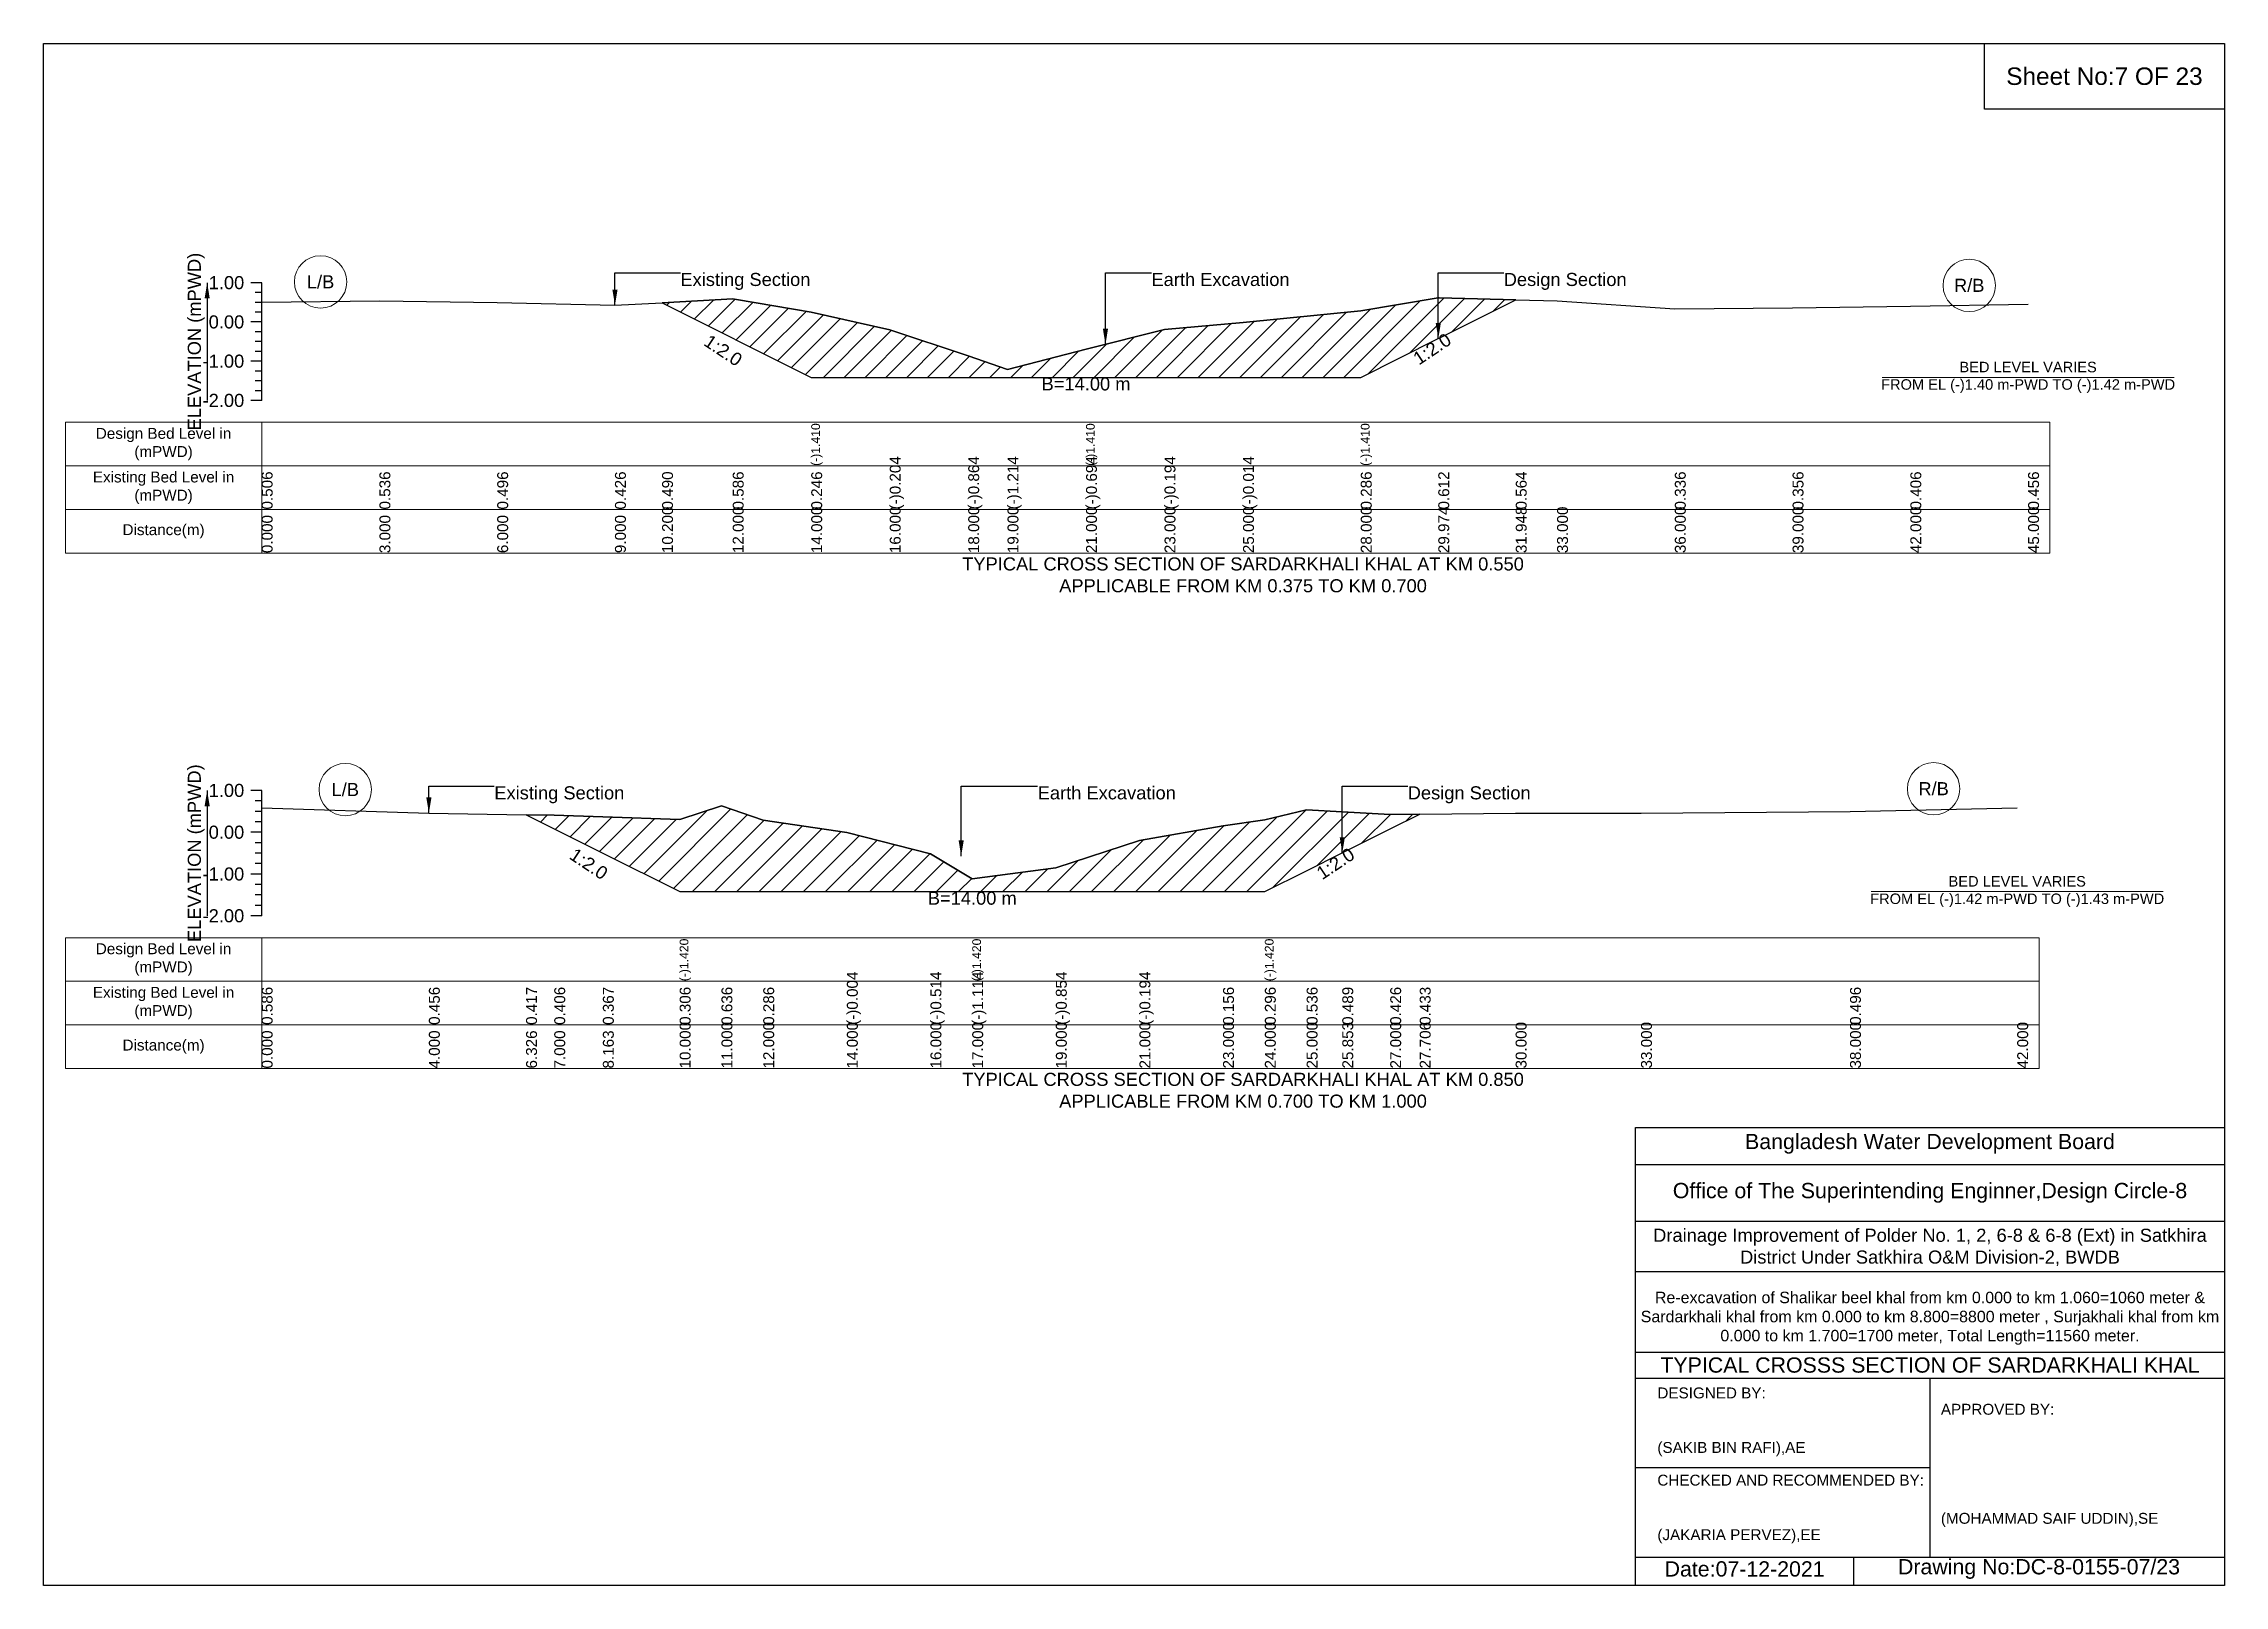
# Model space of a CAD drawing. Header units: inches. Extents: x 93000 to 506000, y -4242 to 0.
# Drawn here: x 160000 to 166000, y -4242 to 0 of the extents above; entities that cross this region are included whole.
import ezdxf

# ---------------------------------------------------------------- set-up
doc = ezdxf.new("R2010")
doc.units = ezdxf.units.IN
doc.header["$LTSCALE"] = 7
doc.header["$MEASUREMENT"] = 0
for name, color, linetype, lineweight in [('Cross section Data Border', 7, 'Continuous', 9), ('Cross Section Labels', 7, 'Continuous', 9), ('Existing_Bed_Level for Xsection', 7, 'Continuous', 25)]:
    doc.layers.add(name, color=color, linetype=linetype, lineweight=lineweight)
doc.styles.get("Standard").update_dxf_attribs({"font": 'arial.ttf'})
doc.dimstyles.get("Standard").update_dxf_attribs({"dimtxt": 0.18, "dimasz": 0.18, "dimexe": 0.18, "dimexo": 0.0625, "dimgap": 0.09, "dimtad": 0, "dimtih": 1, "dimtoh": 1, "dimdec": 4, "dimzin": 0, "dimdsep": 46, "dimtxsty": 'Standard', "dimcen": 0.09, "dimadec": 0, "dimazin": 0, "dimtfac": 1, "dimtdec": 4, "dimtofl": 0, "dimtmove": 0, "dimatfit": 3, "dimfxl": 0, "dimtolj": 1, "dimtzin": 0, "dimarcsym": 0})

msp = doc.modelspace()

# ---------------------------------------------------------------- texts
at = {"attachment_point": 5}
for s, insert, char_height in [('Sheet No:7 OF 23', (165670, -90), 48), ('Bangladesh Water Development Board', (165190, -3027), 42), ('Office of The Superintending Enginner,Design Circle-8', (165190, -3162), 42)]:
    msp.add_mtext(s, dxfattribs=dict(at, insert=insert, char_height=char_height))
for s, insert, char_height, width, attachment_point in [('Drainage Improvement of Polder No. 1, 2, 6-8 & 6-8 (Ext) in Satkhira District Under Satkhira O&M Division-2, BWDB', (165190, -3312), 36, 1680, 5), ('Re-excavation of Shalikar beel khal from km 0.000 to km 1.060=1060 meter & Sardarkhali khal from km 0.000 to km 8.800=8800 meter , Surjakhali khal from km 0.000 to km 1.700=1700 meter, Total Length=11560 meter.', (165190, -3507), 31.4683, 1620, 5), ('TYPICAL CROSSS SECTION OF SARDARKHALI KHAL', (165190, -3636), 42, 1680, 5), ('DESIGNED BY:\\P\\P\\P(SAKIB BIN RAFI),AE', (164440, -3792), 30, 840, 4), ('APPROVED BY:\\P\\P\\P\\P\\P\\P(MOHAMMAD SAIF UDDIN),SE', (165220, -3912), 30, 840, 4), ('CHECKED AND RECOMMENDED BY:\\P\\P\\P(JAKARIA PERVEZ),EE', (164440, -4032), 30, 840, 4), ('Date:07-12-2021', (164680, -4197), 42, 840, 5), ('Drawing No:DC-8-0155-07/23', (165490, -4197), 42, 1320, 5)]:
    msp.add_mtext(s, dxfattribs=dict(insert=insert, char_height=char_height, width=width, attachment_point=attachment_point))
at = {"layer": 'Cross section Data Border', "char_height": 30, "width": 480, "attachment_point": 5}
for s, insert in [('Design Bed Level in (mPWD)', (160330, -1101.9)), ('Existing Bed Level in (mPWD)', (160330, -1221.9)), ('Distance(m)', (160330, -1341.9)), ('Design Bed Level in (mPWD)', (160330, -2519.9)), ('Existing Bed Level in (mPWD)', (160330, -2639.9)), ('Distance(m)', (160330, -2759.9))]:
    msp.add_mtext(s, dxfattribs=dict(at, insert=insert))
at = {"layer": 'Cross Section Labels'}
for s, insert, char_height, attachment_point in [('L/B', (160762, -655.6), 36, 5), ('Existing Section', (161752, -630.9), 36, 1), ('Earth Excavation', (163048, -630.9), 36, 1), ('Design Section', (164017.2, -630.9), 36, 1), ('R/B', (165298, -665.3), 36, 5), ('BED LEVEL VARIES \\PFROM EL (-)1.40 m-PWD TO (-)1.42 m-PWD', (165460, -918.2), 28.8, 5), ('B=14.00 m', (162868, -918.2), 36, 2), ('TYPICAL CROSS SECTION OF SARDARKHALI KHAL AT KM 0.550\\PAPPLICABLE FROM KM 0.375 TO KM 0.700', (163300, -1461.9), 36, 5), ('L/B', (160830, -2052.5), 36, 5), ('R/B', (165200, -2050.2), 36, 5), ('Existing Section', (161240, -2043.4), 36, 1), ('Earth Excavation', (162735, -2043.4), 36, 1), ('Design Section', (163753.1, -2043.4), 36, 1), ('B=14.00 m', (162555, -2333.2), 36, 2), ('BED LEVEL VARIES \\PFROM EL (-)1.42 m-PWD TO (-)1.43 m-PWD', (165430, -2333.2), 28.8, 5), ('TYPICAL CROSS SECTION OF SARDARKHALI KHAL AT KM 0.850\\PAPPLICABLE FROM KM 0.700 TO KM 1.000', (163300, -2879.9), 36, 5)]:
    msp.add_mtext(s, dxfattribs=dict(at, insert=insert, char_height=char_height, attachment_point=attachment_point))
at = {"layer": 'Cross Section Labels', "char_height": 36, "attachment_point": 2}
for insert, rotation in [((161879.8, -829.1), 326.30993), ((163810.2, -825.1), 33.69007), ((161510, -2241.9), 326.30993), ((163544.4, -2241), 33.69007)]:
    msp.add_mtext('1:2.0', dxfattribs=dict(at, insert=insert, rotation=rotation))
at = {"layer": 'Existing_Bed_Level for Xsection', "rotation": 90}
for s, insert, char_height, attachment_point in [('ELEVATION (mPWD)', (160420, -819.9), 36, 5), ('(-)1.410', (162112, -1161.9), 24, 1), ('(-)1.410', (162868, -1161.9), 24, 1), ('(-)1.410', (163624, -1161.9), 24, 1), ('(-)0.204', (162328, -1281.9), 30, 1), ('(-)0.864', (162544, -1281.9), 30, 1), ('(-)1.214', (162652, -1281.9), 30, 1), ('(-)0.694', (162868, -1281.9), 30, 1), ('(-)0.194', (163084, -1281.9), 30, 1), ('(-)0.014', (163300, -1281.9), 30, 1), ('0.506', (160600, -1281.9), 30, 1), ('0.536', (160924, -1281.9), 30, 1), ('0.496', (161248, -1281.9), 30, 1), ('0.426', (161572, -1281.9), 30, 1), ('0.490', (161701.6, -1281.9), 30, 1), ('0.586', (161896, -1281.9), 30, 1), ('0.246', (162112, -1281.9), 30, 1), ('0.286', (163624, -1281.9), 30, 1), ('0.612', (163837.2, -1281.9), 30, 1), ('0.564', (164050.4, -1281.9), 30, 1), ('0.336', (164488, -1281.9), 30, 1), ('0.356', (164812, -1281.9), 30, 1), ('0.406', (165136, -1281.9), 30, 1), ('0.456', (165460, -1281.9), 30, 1), ('0.000', (160600, -1401.9), 30, 1), ('3.000', (160924, -1401.9), 30, 1), ('6.000', (161248, -1401.9), 30, 1), ('9.000', (161572, -1401.9), 30, 1), ('10.200', (161701.6, -1401.9), 30, 1), ('12.000', (161896, -1401.9), 30, 1), ('14.000', (162112, -1401.9), 30, 1), ('16.000', (162328, -1401.9), 30, 1), ('18.000', (162544, -1401.9), 30, 1), ('19.000', (162652, -1401.9), 30, 1), ('21.000', (162868, -1401.9), 30, 1), ('23.000', (163084, -1401.9), 30, 1), ('25.000', (163300, -1401.9), 30, 1), ('28.000', (163624, -1401.9), 30, 1), ('29.974', (163837.2, -1401.9), 30, 1), ('31.948', (164050.4, -1401.9), 30, 1), ('33.000', (164164, -1401.9), 30, 1), ('36.000', (164488, -1401.9), 30, 1), ('39.000', (164812, -1401.9), 30, 1), ('42.000', (165136, -1401.9), 30, 1), ('45.000', (165460, -1401.9), 30, 1), ('ELEVATION (mPWD)', (160420, -2227.4), 36, 5), ('(-)1.420', (161750, -2579.9), 24, 1), ('(-)1.420', (162555, -2579.9), 24, 1), ('(-)1.420', (163360, -2579.9), 24, 1), ('(-)0.004', (162210, -2699.9), 30, 1), ('(-)0.514', (162440, -2699.9), 30, 1), ('(-)1.114', (162555, -2699.9), 30, 1), ('(-)0.854', (162785, -2699.9), 30, 1), ('(-)0.194', (163015, -2699.9), 30, 1), ('0.586', (160600, -2699.9), 30, 1), ('0.456', (161060, -2699.9), 30, 1), ('0.417', (161327.4, -2699.9), 30, 1), ('0.406', (161405, -2699.9), 30, 1), ('0.367', (161538.7, -2699.9), 30, 1), ('0.306', (161750, -2699.9), 30, 1), ('0.636', (161865, -2699.9), 30, 1), ('0.286', (161980, -2699.9), 30, 1), ('0.156', (163245, -2699.9), 30, 1), ('0.296', (163360, -2699.9), 30, 1), ('0.536', (163475, -2699.9), 30, 1), ('0.489', (163573.1, -2699.9), 30, 1), ('0.426', (163705, -2699.9), 30, 1), ('0.433', (163786.2, -2699.9), 30, 1), ('0.496', (164970, -2699.9), 30, 1), ('10.000', (161750, -2819.9), 30, 1), ('11.000', (161865, -2819.9), 30, 1), ('12.000', (161980, -2819.9), 30, 1), ('14.000', (162210, -2819.9), 30, 1), ('16.000', (162440, -2819.9), 30, 1), ('17.000', (162555, -2819.9), 30, 1), ('19.000', (162785, -2819.9), 30, 1), ('21.000', (163015, -2819.9), 30, 1), ('23.000', (163245, -2819.9), 30, 1), ('24.000', (163360, -2819.9), 30, 1), ('25.000', (163475, -2819.9), 30, 1), ('25.853', (163573.1, -2819.9), 30, 1), ('27.000', (163705, -2819.9), 30, 1), ('27.706', (163786.2, -2819.9), 30, 1), ('30.000', (164050, -2819.9), 30, 1), ('33.000', (164395, -2819.9), 30, 1), ('38.000', (164970, -2819.9), 30, 1), ('42.000', (165430, -2819.9), 30, 1), ('0.000', (160600, -2819.9), 30, 1), ('4.000', (161060, -2819.9), 30, 1), ('6.326', (161327.4, -2819.9), 30, 1), ('7.000', (161405, -2819.9), 30, 1), ('8.163', (161538.7, -2819.9), 30, 1)]:
    msp.add_mtext(s, dxfattribs=dict(at, insert=insert, char_height=char_height, attachment_point=attachment_point))
at = {"layer": 'Existing_Bed_Level for Xsection', "char_height": 36, "attachment_point": 6}
for s, insert in [('1.00', (160552, -657.9)), ('0.00', (160552, -765.9)), ('-1.00', (160552, -873.9)), ('-2.00', (160552, -981.9)), ('1.00', (160552, -2054.9)), ('0.00', (160552, -2169.9)), ('-1.00', (160552, -2284.9)), ('-2.00', (160552, -2399.9))]:
    msp.add_mtext(s, dxfattribs=dict(at, insert=insert))

# ---------------------------------------------------------------- hatches: boundary and pattern name
at = {"layer": 'Existing_Bed_Level for Xsection'}
h = msp.add_hatch(dxfattribs=at)
h.set_pattern_fill('ANSI31', color=256, scale=324, style=0)
h.paths.add_polyline_path([(161701.6, -713), (161896, -810.2), (161906.8, -815.6), (162112, -918.2), (162328, -918.2), (162544, -918.2), (162652, -918.2), (162868, -918.2), (163084, -918.2), (163300, -918.2), (163624, -918.2), (163837.2, -811.6), (163840, -810.2), (164050.4, -705), (163840, -699.4), (163837.2, -699.8), (163624, -735), (163300, -767.4), (163084, -786.8), (162868, -840.8), (162652, -897), (162544, -859.2), (162328, -787.9), (162112, -739.3), (161906.8, -704.4), (161896, -702.6)])
h = msp.add_hatch(dxfattribs=at)
h.set_pattern_fill('ANSI31', color=256, scale=345, style=0)
h.paths.add_polyline_path([(161327.4, -2121.9), (161405, -2160.7), (161538.7, -2227.5), (161750, -2333.2), (161865, -2333.2), (161980, -2333.2), (162210, -2333.2), (162440, -2333.2), (162555, -2333.2), (162785, -2333.2), (163015, -2333.2), (163245, -2333.2), (163360, -2333.2), (163475, -2275.7), (163573.1, -2226.6), (163705, -2160.7), (163786.2, -2120.1), (163705, -2120.9), (163573.1, -2113.6), (163475, -2108.2), (163360, -2135.8), (163245, -2151.9), (163015, -2192.2), (162785, -2268.1), (162555, -2298), (162440, -2229), (162210, -2170.3), (161980, -2137), (161865, -2096.8), (161750, -2134.7), (161538.7, -2127.7), (161405, -2123.2)])

# ---------------------------------------------------------------- linework, layer by layer
for points in [[(160000, 0), (166000, 0), (166000, -4242), (160000, -4242)], [(165340, 0), (166000, 0), (166000, -180), (165340, -180)]]:
    msp.add_lwpolyline(points, close=True)
for points in [[(164380, -4242), (164380, -2982), (166000, -2982)], [(164380, -3084), (166000, -3084)], [(164380, -3240), (166000, -3240)], [(164380, -3378), (166000, -3378)], [(164380, -3600), (166000, -3600)], [(164380, -3672), (166000, -3672)], [(165190, -3672), (165190, -4164)], [(164380, -3918), (165190, -3918)], [(164380, -4164), (166000, -4164)], [(164980, -4164), (164980, -4242)]]:
    msp.add_lwpolyline(points)
at = {"layer": 'Cross section Data Border'}
for points in [[(160060, -1041.9), (165520, -1041.9), (165520, -1401.9), (160060, -1401.9)], [(160060, -2459.9), (165490, -2459.9), (165490, -2819.9), (160060, -2819.9)]]:
    msp.add_lwpolyline(points, close=True, dxfattribs=at)
for points in [[(160600, -1041.9), (160600, -1401.9)], [(160060, -1161.9), (165520, -1161.9)], [(160060, -1281.9), (165520, -1281.9)], [(160600, -2459.9), (160600, -2819.9)], [(160060, -2579.9), (165490, -2579.9)], [(160060, -2699.9), (165490, -2699.9)]]:
    msp.add_lwpolyline(points, dxfattribs=at)
at = {"layer": 'Cross Section Labels'}
for points in [[(165058.1, -918.2), (165861.9, -918.2)], [(165028.1, -2333.2), (165831.9, -2333.2)]]:
    msp.add_lwpolyline(points, dxfattribs=at)
for centre in [(160762, -655.6), (165298, -665.3), (165200, -2050.2), (160830, -2052.5)]:
    msp.add_circle(centre, 72, dxfattribs=at)
at = {"layer": 'Existing_Bed_Level for Xsection'}
for points in [[(160600, -657.9), (160570, -657.9)], [(160600, -981.9), (160600, -873.9), (160600, -765.9), (160600, -657.9)], [(160600, -684.9), (160582, -684.9)], [(160600, -711.9), (160582, -711.9)], [(160600, -711.2), (160924, -708), (161248, -712.3), (161572, -719.9), (161701.6, -713), (161896, -702.6), (161906.8, -704.4), (162112, -739.3), (162112, -739.3), (162328, -787.9), (162544, -859.2), (162652, -897), (162868, -840.8), (162868, -840.8), (163084, -786.8), (163300, -767.4), (163624, -735), (163624, -735), (163837.2, -699.8), (163840, -699.4), (164050.4, -705), (164164, -708), (164488, -729.6), (164812, -727.4), (165136, -722), (165460, -716.6)], [(160600, -765.9), (160570, -765.9)], [(160600, -738.9), (160582, -738.9)], [(160600, -792.9), (160582, -792.9)], [(160600, -819.9), (160582, -819.9)], [(160600, -873.9), (160570, -873.9)], [(160600, -846.9), (160582, -846.9)], [(160600, -900.9), (160582, -900.9)], [(160600, -927.9), (160582, -927.9)], [(160600, -954.9), (160582, -954.9)], [(160600, -981.9), (160570, -981.9)], [(160600, -2054.9), (160570, -2054.9)], [(160600, -2083.6), (160582, -2083.6)], [(160600, -2399.9), (160600, -2284.9), (160600, -2169.9), (160600, -2054.9)], [(160600, -2102.5), (161060, -2117.4), (161327.4, -2121.9), (161405, -2123.2), (161538.7, -2127.7), (161750, -2134.7), (161750, -2134.7), (161865, -2096.8), (161980, -2137), (162210, -2170.3), (162440, -2229), (162555, -2298), (162555, -2298), (162785, -2268.1), (163015, -2192.2), (163245, -2151.9), (163360, -2135.8), (163360, -2135.8), (163475, -2108.2), (163573.1, -2113.6), (163705, -2120.9), (163786.2, -2120.1), (164050, -2117.4), (164395, -2117.4), (164970, -2112.8), (165430, -2102.5)], [(160600, -2112.4), (160582, -2112.4)], [(160600, -2141.1), (160582, -2141.1)], [(160600, -2169.9), (160570, -2169.9)], [(160600, -2198.6), (160582, -2198.6)], [(160600, -2227.4), (160582, -2227.4)], [(160600, -2256.1), (160582, -2256.1)], [(160600, -2284.9), (160570, -2284.9)], [(160600, -2313.6), (160582, -2313.6)], [(160600, -2399.9), (160570, -2399.9)], [(160600, -2342.4), (160582, -2342.4)], [(160600, -2371.1), (160582, -2371.1)]]:
    msp.add_lwpolyline(points, dxfattribs=at)
for points in [[(161701.6, -713), (161896, -810.2), (161906.8, -815.6), (162112, -918.2), (162112, -918.2), (162328, -918.2), (162544, -918.2), (162652, -918.2), (162868, -918.2), (162868, -918.2), (163084, -918.2), (163300, -918.2), (163624, -918.2), (163624, -918.2), (163837.2, -811.6), (163840, -810.2), (164050.4, -705), (163840, -699.4), (163837.2, -699.8), (163624, -735), (163624, -735), (163300, -767.4), (163084, -786.8), (162868, -840.8), (162868, -840.8), (162652, -897), (162544, -859.2), (162328, -787.9), (162112, -739.3), (162112, -739.3), (161906.8, -704.4), (161896, -702.6)], [(161327.4, -2121.9), (161327.4, -2121.9), (161405, -2160.7), (161538.7, -2227.5), (161750, -2333.2), (161750, -2333.2), (161865, -2333.2), (161980, -2333.2), (162210, -2333.2), (162440, -2333.2), (162555, -2333.2), (162555, -2333.2), (162785, -2333.2), (163015, -2333.2), (163245, -2333.2), (163360, -2333.2), (163360, -2333.2), (163475, -2275.7), (163573.1, -2226.6), (163705, -2160.7), (163786.2, -2120.1), (163786.2, -2120.1), (163786.2, -2120.1), (163705, -2120.9), (163573.1, -2113.6), (163475, -2108.2), (163360, -2135.8), (163360, -2135.8), (163245, -2151.9), (163015, -2192.2), (162785, -2268.1), (162555, -2298), (162555, -2298), (162440, -2229), (162210, -2170.3), (161980, -2137), (161865, -2096.8), (161750, -2134.7), (161750, -2134.7), (161538.7, -2127.7), (161405, -2123.2), (161327.4, -2121.9)]]:
    msp.add_lwpolyline(points, close=True, dxfattribs=at)

msp.set_redraw_order([(e.dxf.handle, doc.entitydb.next_handle()) for e in msp.query("TEXT MTEXT ATTDEF DIMENSION ARC_DIMENSION")])  # texts and dimensions are drawn at this point

# ---------------------------------------------------------------- leaders
at = {"layer": 'Cross Section Labels', "annotation_type": 0, "has_hookline": 1, "hookline_direction": 0}
for points, text_width in [([(161572, -719.9), (161572, -630.9), (161751.9, -630.9)], 350.4), ([(162921.5, -827.8), (162921.5, -630.9), (163047.9, -630.9)], 372.7), ([(163837.2, -811.6), (163837.2, -630.9), (164017.1, -630.9)], 330.9), ([(161060, -2117.4), (161060, -2043.4), (161239.9, -2043.4)], 350.4), ([(162524.5, -2235.2), (162524.5, -2043.4), (162734.9, -2043.4)], 372.7), ([(163573.1, -2226.6), (163573.1, -2043.4), (163753, -2043.4)], 330.9)]:
    msp.add_leader(points, dimstyle='Standard', override={"dimasz": 43.2}, dxfattribs=dict(at, text_width=text_width))
at = {"layer": 'Existing_Bed_Level for Xsection'}
for points in [[(160450, -657.9), (160450, -981.9)], [(160450, -2054.9), (160450, -2399.9)]]:
    msp.add_leader(points, dimstyle='Standard', override={"dimasz": 43.2}, dxfattribs=at)

doc.saveas('drawing.dxf')
